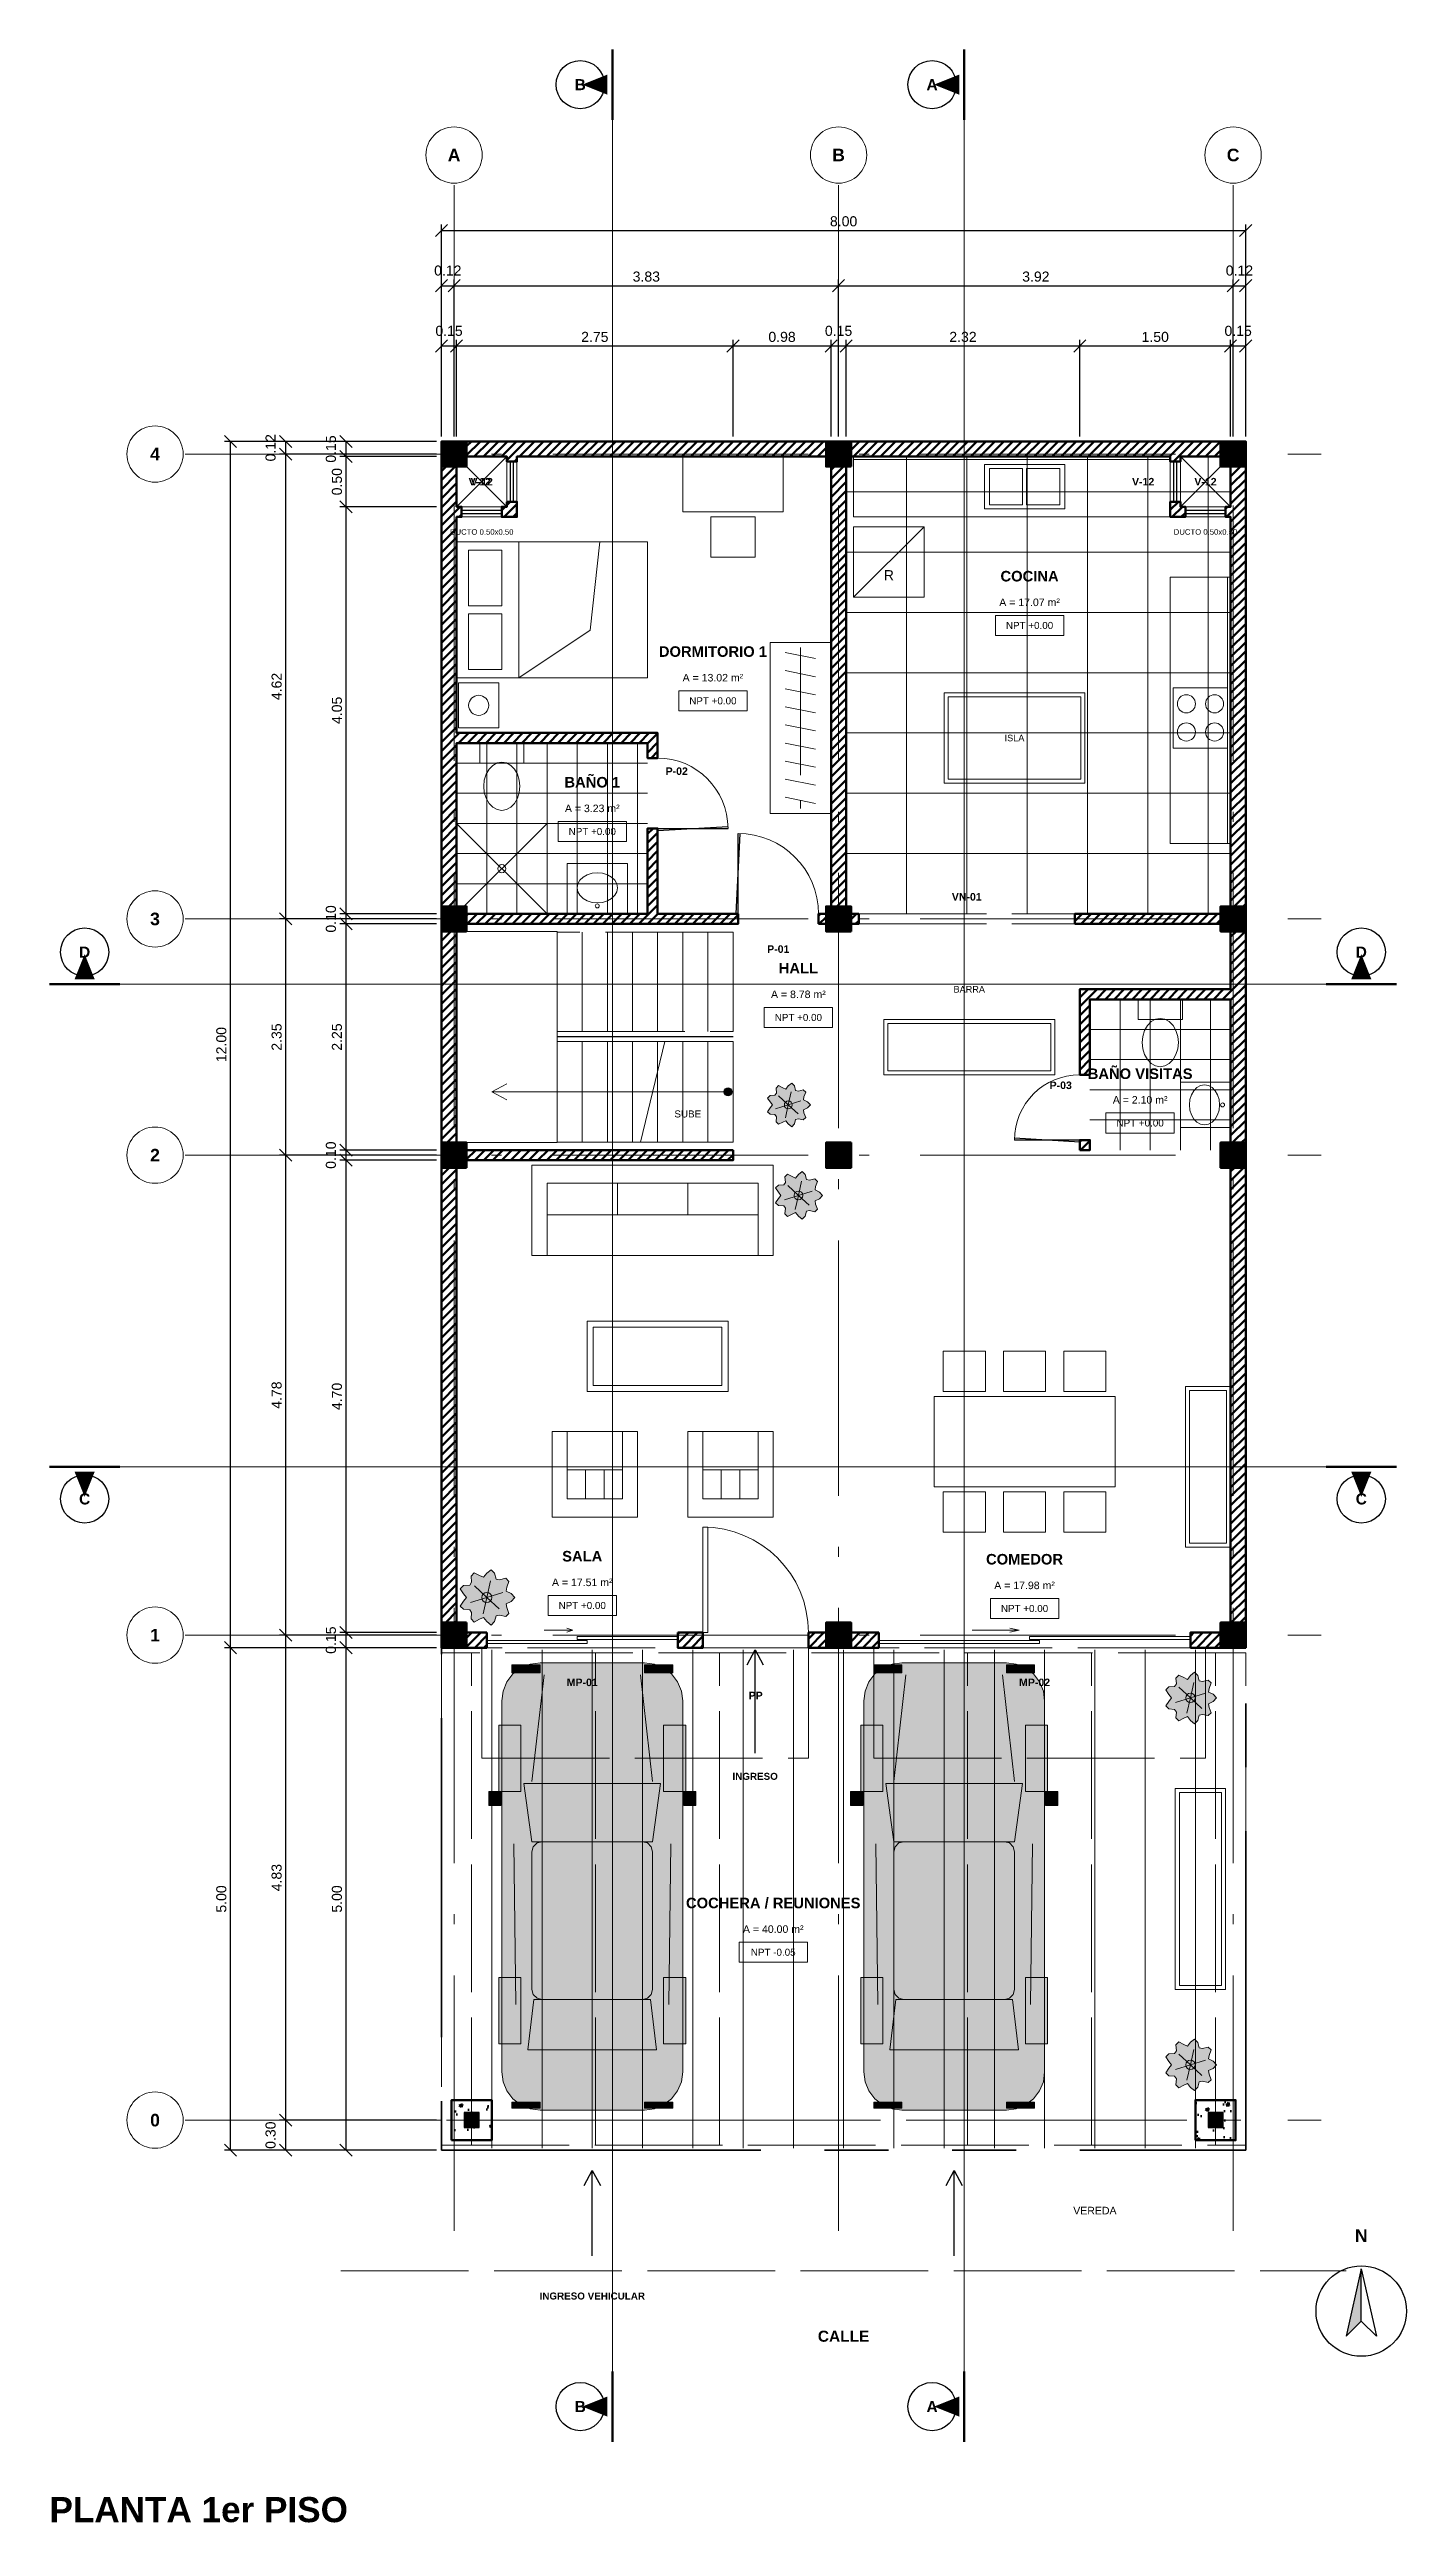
# Model space of a CAD drawing. Header units: metres. Extents: x -3.9 to 79.9, y -56.9 to 20.9.
# Drawn here: x -3.9 to 9.6, y -3.7 to 20.9 of the extents above; entities that cross this region are included whole.
import ezdxf
from ezdxf.enums import TextEntityAlignment as Align

# ---------------------------------------------------------------- set-up
doc = ezdxf.new("R2010")
doc.units = ezdxf.units.M
for name, pattern in [('DASHDOT', [3.556, 2.54, -0.508, 0, -0.508]), ('DASHED', [1.524, 1.27, -0.254]), ('PHANTOM', [6.35, 3.175, -0.635, 0.635, -0.635, 0.635, -0.635])]:
    doc.linetypes.add(name, pattern=pattern)
for name, color, linetype, lineweight in [('A-COTA', 1, 'CONTINUOUS', 15), ('A-EJES', 1, 'DASHDOT', 15), ('A-ESCALERA', 2, 'CONTINUOUS', 20), ('A-JARDIN', 3, 'CONTINUOUS', 15), ('A-LOTE', 1, 'PHANTOM', 35), ('A-MOBILIARIO', 9, 'CONTINUOUS', 15), ('A-MURO', 8, 'CONTINUOUS', 50), ('A-PISO', 253, 'CONTINUOUS', 13), ('A-PROYECCION', 9, 'DASHED', 15), ('A-PUERTA', 30, 'CONTINUOUS', 20), ('A-SANITARIO', 5, 'CONTINUOUS', 15), ('A-SIMBOLO', 6, 'CONTINUOUS', 25), ('A-TEXTO', 7, 'CONTINUOUS', 20), ('A-TEXTO-AREA', 7, 'CONTINUOUS', 15), ('A-VENTANA', 4, 'CONTINUOUS', 20), ('S-COLUMNA', 7, 'CONTINUOUS', 50), ('S-METALICA', 5, 'CONTINUOUS', 25), ('S-METALICA-PROY', 5, 'DASHED', 15)]:
    doc.layers.add(name, color=color, linetype=linetype, lineweight=lineweight)
doc.styles.add('PLANO', font='arial.ttf')
doc.styles.add('PLANO-B', font='arialbd.ttf')
doc.dimstyles.new('COTA-50', dxfattribs={"dimtxt": 0.1, "dimasz": 2.5, "dimexe": 0.06, "dimexo": 0.05, "dimgap": 0.04, "dimtad": 1, "dimzin": 0, "dimdsep": 46, "dimtxsty": 'PLANO', "dimtsz": 0.06, "dimcen": 2.5, "dimclrd": 1, "dimclre": 1, "dimazin": 3, "dimtfac": 1, "dimtmove": 0, "dimatfit": 3})

msp = doc.modelspace()

# ---------------------------------------------------------------- texts
at = {"layer": 'A-TEXTO'}
for s, height, style, p in [('B', 0.11, 'PLANO-B', (1.38, 20.55)), ('A', 0.11, 'PLANO-B', (4.88, 20.55)), ('A', 0.125, 'PLANO-B', (0.125, 19.85)), ('B', 0.125, 'PLANO-B', (3.95, 19.85)), ('C', 0.125, 'PLANO-B', (7.875, 19.85)), ('4', 0.125, 'PLANO-B', (-2.85, 16.875)), ('COCINA', 0.105, 'PLANO-B', (5.85, 15.66)), ('DORMITORIO 1', 0.105, 'PLANO-B', (2.7, 14.91)), ('BAÑO 1', 0.105, 'PLANO-B', (1.5, 13.61)), ('3', 0.125, 'PLANO-B', (-2.85, 12.25)), ('D', 0.11, 'PLANO-B', (-3.55, 11.92)), ('HALL', 0.105, 'PLANO-B', (3.55, 11.76)), ('D', 0.11, 'PLANO-B', (9.15, 11.92)), ('BAÑO VISITAS', 0.105, 'PLANO-B', (6.95, 10.71)), ('SUBE', 0.07, 'PLANO', (2.45, 10.31)), ('2', 0.125, 'PLANO-B', (-2.85, 9.9)), ('C', 0.11, 'PLANO-B', (-3.55, 6.48)), ('C', 0.11, 'PLANO-B', (9.15, 6.48)), ('SALA', 0.105, 'PLANO-B', (1.4, 5.91)), ('COMEDOR', 0.105, 'PLANO-B', (5.8, 5.88)), ('1', 0.125, 'PLANO-B', (-2.85, 5.125)), ('INGRESO', 0.07, 'PLANO-B', (3.12, 3.72)), ('COCHERA / REUNIONES', 0.105, 'PLANO-B', (3.3, 2.46)), ('0', 0.125, 'PLANO-B', (-2.85, 0.3)), ('N', 0.125, 'PLANO-B', (9.15, -0.85)), ('INGRESO VEHICULAR', 0.07, 'PLANO-B', (1.5, -1.45)), ('CALLE', 0.11, 'PLANO-B', (4, -1.85)), ('B', 0.11, 'PLANO-B', (1.38, -2.55)), ('A', 0.11, 'PLANO-B', (4.88, -2.55))]:
    msp.add_text(s, height=height, dxfattribs=dict(at, style=style)).set_placement(p, align=Align.MIDDLE_CENTER)
at = {"layer": 'A-TEXTO', "style": 'PLANO-B'}
msp.add_text('PLANTA 1er PISO', height=0.25, dxfattribs=at).set_placement((-3.9, -3.7))
at = {"layer": 'A-TEXTO-AREA'}
for s, height, style, p in [('V-12', 0.075, 'PLANO-B', (0.38, 16.6)), ('V-12', 0.075, 'PLANO-B', (0.4, 16.6)), ('V-12', 0.075, 'PLANO-B', (6.98, 16.6)), ('V-12', 0.075, 'PLANO-B', (7.6, 16.6)), ('DUCTO 0.50x0.50', 0.055, 'PLANO', (0.4, 16.1)), ('DUCTO 0.50x0.50', 0.055, 'PLANO', (7.6, 16.1)), ('A = 17.07 m²', 0.075, 'PLANO', (5.85, 15.4)), ('NPT +0.00', 0.07, 'PLANO', (5.85, 15.17)), ('A = 13.02 m²', 0.075, 'PLANO', (2.7, 14.65)), ('NPT +0.00', 0.07, 'PLANO', (2.7, 14.42)), ('ISLA', 0.065, 'PLANO', (5.7, 14.05)), ('P-02', 0.075, 'PLANO-B', (2.34, 13.72)), ('A = 3.23 m²', 0.075, 'PLANO', (1.5, 13.35)), ('NPT +0.00', 0.07, 'PLANO', (1.5, 13.12)), ('VN-01', 0.075, 'PLANO-B', (5.225, 12.47)), ('P-01', 0.075, 'PLANO-B', (3.35, 11.95)), ('BARRA', 0.065, 'PLANO', (5.25, 11.55)), ('A = 8.78 m²', 0.075, 'PLANO', (3.55, 11.5)), ('NPT +0.00', 0.07, 'PLANO', (3.55, 11.27)), ('P-03', 0.075, 'PLANO-B', (6.16, 10.595)), ('A = 2.10 m²', 0.075, 'PLANO', (6.95, 10.45)), ('NPT +0.00', 0.07, 'PLANO', (6.95, 10.22)), ('A = 17.51 m²', 0.075, 'PLANO', (1.4, 5.65)), ('NPT +0.00', 0.07, 'PLANO', (1.4, 5.42)), ('A = 17.98 m²', 0.075, 'PLANO', (5.8, 5.62)), ('NPT +0.00', 0.07, 'PLANO', (5.8, 5.39)), ('MP-01', 0.075, 'PLANO-B', (1.4, 4.655)), ('MP-02', 0.075, 'PLANO-B', (5.9, 4.655)), ('PP', 0.075, 'PLANO-B', (3.125, 4.525)), ('A = 40.00 m²', 0.075, 'PLANO', (3.3, 2.2)), ('NPT -0.05', 0.07, 'PLANO', (3.3, 1.97)), ('VEREDA', 0.075, 'PLANO', (6.5, -0.6))]:
    msp.add_text(s, height=height, dxfattribs=dict(at, style=style)).set_placement(p, align=Align.MIDDLE_CENTER)

# ---------------------------------------------------------------- blocks, each defined once
blk = doc.blocks.new('CORREDIZA_1.90_0.15')
at = {"layer": 'A-VENTANA'}
for p, q in [((0.57, 0.1), (0.855, 0.1)), ((0.855, 0.1), (0.798, 0.12)), ((0.855, 0.1), (0.798, 0.08))]:
    blk.add_line(p, q, dxfattribs=at)
for points in [[(0.9, 0.005), (1.9, 0.005), (1.9, 0.035), (0.9, 0.035)], [(0, -0.035), (1, -0.035), (1, -0.005), (0, -0.005)]]:
    blk.add_lwpolyline(points, close=True, dxfattribs=at)
blk = doc.blocks.new('PIVOT_1.05_0.15')
at = {"layer": 'A-PUERTA'}
blk.add_lwpolyline([(0, 0.075), (0.05, 0.075), (0.05, 1.125), (0, 1.125)], close=True, dxfattribs=at)
blk.add_arc((0, 0.075), 1.05, 0, 90, dxfattribs=at)
blk = doc.blocks.new('CORREDIZA_3.10_0.15')
at = {"layer": 'A-VENTANA'}
for p, q in [((0.93, 0.1), (1.395, 0.1)), ((1.395, 0.1), (1.302, 0.12)), ((1.395, 0.1), (1.302, 0.08))]:
    blk.add_line(p, q, dxfattribs=at)
for points in [[(1.5, 0.005), (3.1, 0.005), (3.1, 0.035), (1.5, 0.035)], [(0, -0.035), (1.6, -0.035), (1.6, -0.005), (0, -0.005)]]:
    blk.add_lwpolyline(points, close=True, dxfattribs=at)
blk = doc.blocks.new('PUERTA_0.65_0.10')
at = {"layer": 'A-PUERTA', "lineweight": 25}
for p, q in [((-0.02, 0.05), (0.02, 0.7)), ((0, 0.05), (0, 0.7))]:
    blk.add_line(p, q, dxfattribs=at)
at = {"layer": 'A-PUERTA'}
blk.add_arc((0, 0.05), 0.65, 0, 90, dxfattribs=at)
blk = doc.blocks.new('PUERTA_0.80_0.10')
at = {"layer": 'A-PUERTA', "lineweight": 25}
for p, q in [((-0.02, 0.05), (0.02, 0.85)), ((0, 0.05), (0, 0.85))]:
    blk.add_line(p, q, dxfattribs=at)
at = {"layer": 'A-PUERTA'}
blk.add_arc((0, 0.05), 0.8, 0, 90, dxfattribs=at)
blk = doc.blocks.new('PUERTA_0.70_0.10')
at = {"layer": 'A-PUERTA', "lineweight": 25}
for p, q in [((-0.02, 0.05), (0.02, 0.75)), ((0, 0.05), (0, 0.75))]:
    blk.add_line(p, q, dxfattribs=at)
at = {"layer": 'A-PUERTA'}
blk.add_arc((0, 0.05), 0.7, 0, 90, dxfattribs=at)
blk = doc.blocks.new('VENTANA_0.40_0.10')
at = {"layer": 'A-VENTANA', "lineweight": 15}
for p, q in [((0, 0.05), (0.4, 0.05)), ((0, -0.05), (0, 0.05)), ((0.4, -0.05), (0.4, 0.05)), ((0, -0.05), (0.4, -0.05))]:
    blk.add_line(p, q, dxfattribs=at)
at = {"layer": 'A-VENTANA', "lineweight": 25}
for p, q in [((0, 0.015), (0.4, 0.015)), ((0, -0.015), (0.4, -0.015))]:
    blk.add_line(p, q, dxfattribs=at)
blk = doc.blocks.new('AUTO_4.45_1.80')
at = {"layer": 'A-MOBILIARIO', "true_color": 0xf4f4f2}
h = blk.add_hatch(color=7, dxfattribs=at)
h.dxf.hatch_style = 1
h.paths.add_polyline_path([(4.07, 0), (4.168, 0.013), (4.26, 0.051), (4.339, 0.111), (4.399, 0.19), (4.437, 0.282), (4.45, 0.38), (4.45, 1.42), (4.437, 1.518), (4.399, 1.61), (4.339, 1.689), (4.26, 1.749), (4.168, 1.787), (4.07, 1.8), (0.38, 1.8), (0.282, 1.787), (0.19, 1.749), (0.111, 1.689), (0.051, 1.61), (0.013, 1.518), (0, 1.42), (0, 0.38), (0.013, 0.282), (0.051, 0.19), (0.111, 0.111), (0.19, 0.051), (0.282, 0.013), (0.38, 0)])
at = {"layer": 'A-MOBILIARIO', "true_color": 0x3a3a3a}
h = blk.add_hatch(color=7, dxfattribs=at)
h.dxf.hatch_style = 1
h.paths.add_polyline_path([(0.62, 1.61), (1.28, 1.61), (1.28, 1.83), (0.62, 1.83)])
at = {"layer": 'A-MOBILIARIO', "true_color": 0xbdbdbd}
h = blk.add_hatch(color=7, dxfattribs=at)
h.dxf.hatch_style = 1
h.paths.add_polyline_path([(1.28, 1.81), (1.42, 1.81), (1.42, 1.93), (1.28, 1.93)])
at = {"layer": 'A-MOBILIARIO', "true_color": 0x3a3a3a}
h = blk.add_hatch(color=7, dxfattribs=at)
h.dxf.hatch_style = 1
h.paths.add_polyline_path([(3.13, 1.61), (3.79, 1.61), (3.79, 1.83), (3.13, 1.83)])
at = {"layer": 'A-MOBILIARIO', "true_color": 0xfff7d6}
h = blk.add_hatch(color=7, dxfattribs=at)
h.dxf.hatch_style = 1
h.paths.add_polyline_path([(0.02, 1.42), (0.1, 1.42), (0.1, 1.7), (0.02, 1.7)])
at = {"layer": 'A-MOBILIARIO', "true_color": 0xcfdbe2}
h = blk.add_hatch(color=7, dxfattribs=at)
h.dxf.hatch_style = 1
h.paths.add_polyline_path([(1.2, 0.22), (1.78, 0.3), (1.78, 1.5), (1.2, 1.58)])
h = blk.add_hatch(color=7, dxfattribs=at)
h.dxf.hatch_style = 1
h.paths.add_polyline_path([(3.35, 0.32), (3.85, 0.26), (3.85, 1.54), (3.35, 1.48)])
at = {"layer": 'A-MOBILIARIO', "true_color": 0xe8a39b}
h = blk.add_hatch(color=7, dxfattribs=at)
h.dxf.hatch_style = 1
h.paths.add_polyline_path([(4.37, 1.42), (4.43, 1.42), (4.43, 1.7), (4.37, 1.7)])
at = {"layer": 'A-MOBILIARIO', "true_color": 0xfff7d6}
h = blk.add_hatch(color=7, dxfattribs=at)
h.dxf.hatch_style = 1
h.paths.add_polyline_path([(0.02, 0.1), (0.1, 0.1), (0.1, 0.38), (0.02, 0.38)])
at = {"layer": 'A-MOBILIARIO', "true_color": 0xe8a39b}
h = blk.add_hatch(color=7, dxfattribs=at)
h.dxf.hatch_style = 1
h.paths.add_polyline_path([(4.37, 0.1), (4.43, 0.1), (4.43, 0.38), (4.37, 0.38)])
at = {"layer": 'A-MOBILIARIO', "true_color": 0x3a3a3a}
h = blk.add_hatch(color=7, dxfattribs=at)
h.dxf.hatch_style = 1
h.paths.add_polyline_path([(0.62, -0.03), (1.28, -0.03), (1.28, 0.19), (0.62, 0.19)])
h = blk.add_hatch(color=7, dxfattribs=at)
h.dxf.hatch_style = 1
h.paths.add_polyline_path([(3.13, -0.03), (3.79, -0.03), (3.79, 0.19), (3.13, 0.19)])
at = {"layer": 'A-MOBILIARIO', "true_color": 0xbdbdbd}
h = blk.add_hatch(color=7, dxfattribs=at)
h.dxf.hatch_style = 1
h.paths.add_polyline_path([(1.28, -0.13), (1.42, -0.13), (1.42, -0.01), (1.28, -0.01)])
at = {"layer": 'A-MOBILIARIO', "lineweight": 13}
for p, q in [((0.12, 1.38), (1.18, 1.5)), ((0.12, 0.42), (1.18, 0.3))]:
    blk.add_line(p, q, dxfattribs=at)
at = {"layer": 'A-MOBILIARIO', "lineweight": 5}
for p, q in [((1.8, 1.68), (3.4, 1.66)), ((1.8, 0.12), (3.4, 0.14))]:
    blk.add_line(p, q, dxfattribs=at)
at = {"layer": 'A-MOBILIARIO'}
for points in [[(4.07, 0), (4.168, 0.013), (4.26, 0.051), (4.339, 0.111), (4.399, 0.19), (4.437, 0.282), (4.45, 0.38), (4.45, 1.42), (4.437, 1.518), (4.399, 1.61), (4.339, 1.689), (4.26, 1.749), (4.168, 1.787), (4.07, 1.8), (0.38, 1.8), (0.282, 1.787), (0.19, 1.749), (0.111, 1.689), (0.051, 1.61), (0.013, 1.518), (0, 1.42), (0, 0.38), (0.013, 0.282), (0.051, 0.19), (0.111, 0.111), (0.19, 0.051), (0.282, 0.013), (0.38, 0)], [(0.62, 1.61), (1.28, 1.61), (1.28, 1.83), (0.62, 1.83)], [(1.28, 1.81), (1.42, 1.81), (1.42, 1.93), (1.28, 1.93)], [(3.13, 1.61), (3.79, 1.61), (3.79, 1.83), (3.13, 1.83)], [(0.02, 1.42), (0.1, 1.42), (0.1, 1.7), (0.02, 1.7)], [(1.2, 0.22), (1.78, 0.3), (1.78, 1.5), (1.2, 1.58)], [(3.25, 0.3), (3.3, 0.313), (3.337, 0.35), (3.35, 0.4), (3.35, 1.4), (3.337, 1.45), (3.3, 1.487), (3.25, 1.5), (1.88, 1.5), (1.83, 1.487), (1.793, 1.45), (1.78, 1.4), (1.78, 0.4), (1.793, 0.35), (1.83, 0.313), (1.88, 0.3)], [(3.35, 0.32), (3.85, 0.26), (3.85, 1.54), (3.35, 1.48)], [(4.37, 1.42), (4.43, 1.42), (4.43, 1.7), (4.37, 1.7)], [(0.02, 0.1), (0.1, 0.1), (0.1, 0.38), (0.02, 0.38)], [(4.37, 0.1), (4.43, 0.1), (4.43, 0.38), (4.37, 0.38)], [(0.62, -0.03), (1.28, -0.03), (1.28, 0.19), (0.62, 0.19)], [(3.13, -0.03), (3.79, -0.03), (3.79, 0.19), (3.13, 0.19)], [(1.28, -0.13), (1.42, -0.13), (1.42, -0.01), (1.28, -0.01)]]:
    blk.add_lwpolyline(points, close=True, dxfattribs=at)
blk = doc.blocks.new('CAJA_2.00_0.50')
at = {"layer": 'A-MOBILIARIO'}
for points in [[(0, 0), (2, 0), (2, 0.5), (0, 0.5)], [(0.04, 0.04), (1.96, 0.04), (1.96, 0.46), (0.04, 0.46)]]:
    blk.add_lwpolyline(points, close=True, dxfattribs=at)
blk = doc.blocks.new('PLANTA_0.26')
at = {"layer": 'A-JARDIN', "true_color": 0xe3eedb}
h = blk.add_hatch(color=7, dxfattribs=at)
h.dxf.hatch_style = 1
h.paths.add_polyline_path([(0.26, 0), (0.226, 0.036), (0.18, 0.058), (0.185, 0.094), (0.205, 0.149), (0.176, 0.176), (0.119, 0.164), (0.087, 0.17), (0.073, 0.223), (0.041, 0.256), (0, 0.224), (-0.029, 0.185), (-0.066, 0.202), (-0.116, 0.228), (-0.144, 0.198), (-0.14, 0.14), (-0.157, 0.114), (-0.214, 0.109), (-0.246, 0.08), (-0.215, 0.034), (-0.187, 0), (-0.215, -0.034), (-0.246, -0.08), (-0.214, -0.109), (-0.157, -0.114), (-0.14, -0.14), (-0.144, -0.198), (-0.116, -0.228), (-0.066, -0.202), (-0.029, -0.185), (0, -0.224), (0.041, -0.256), (0.073, -0.223), (0.087, -0.17), (0.119, -0.164), (0.176, -0.176), (0.205, -0.149), (0.185, -0.094), (0.18, -0.058), (0.226, -0.036)])
at = {"layer": 'A-JARDIN', "lineweight": 5}
for q in [(-0.149, -0.046), (-0.114, 0.106), (-0.035, -0.152), (0.035, 0.152), (0.149, 0.046), (0.114, -0.106)]:
    blk.add_line((0, 0), q, dxfattribs=at)
at = {"layer": 'A-JARDIN'}
blk.add_lwpolyline([(0.26, 0), (0.226, 0.036), (0.18, 0.058), (0.185, 0.094), (0.205, 0.149), (0.176, 0.176), (0.119, 0.164), (0.087, 0.17), (0.073, 0.223), (0.041, 0.256), (0, 0.224), (-0.029, 0.185), (-0.066, 0.202), (-0.116, 0.228), (-0.144, 0.198), (-0.14, 0.14), (-0.157, 0.114), (-0.214, 0.109), (-0.246, 0.08), (-0.215, 0.034), (-0.187, 0), (-0.215, -0.034), (-0.246, -0.08), (-0.214, -0.109), (-0.157, -0.114), (-0.14, -0.14), (-0.144, -0.198), (-0.116, -0.228), (-0.066, -0.202), (-0.029, -0.185), (0, -0.224), (0.041, -0.256), (0.073, -0.223), (0.087, -0.17), (0.119, -0.164), (0.176, -0.176), (0.205, -0.149), (0.185, -0.094), (0.18, -0.058), (0.226, -0.036)], close=True, dxfattribs=at)
blk.add_circle((0, 0), 0.0468, dxfattribs=at)
blk = doc.blocks.new('SOFA_2.40_0.90')
at = {"layer": 'A-MOBILIARIO'}
for points in [[(0, 0), (2.4, 0), (2.4, 0.9), (0, 0.9)], [(0.15, 0.18), (2.25, 0.18), (2.25, 0.9), (0.15, 0.9)], [(0.15, 0.18), (0.85, 0.18), (0.85, 0.495), (0.15, 0.495)], [(0.85, 0.18), (1.55, 0.18), (1.55, 0.495), (0.85, 0.495)], [(1.55, 0.18), (2.25, 0.18), (2.25, 0.495), (1.55, 0.495)]]:
    blk.add_lwpolyline(points, close=True, dxfattribs=at)
blk = doc.blocks.new('SOFA_0.85_0.85')
at = {"layer": 'A-MOBILIARIO'}
for points in [[(0, 0), (0.85, 0), (0.85, 0.85), (0, 0.85)], [(0.15, 0.18), (0.7, 0.18), (0.7, 0.85), (0.15, 0.85)], [(0.15, 0.18), (0.333, 0.18), (0.333, 0.468), (0.15, 0.468)], [(0.333, 0.18), (0.517, 0.18), (0.517, 0.468), (0.333, 0.468)], [(0.517, 0.18), (0.7, 0.18), (0.7, 0.468), (0.517, 0.468)]]:
    blk.add_lwpolyline(points, close=True, dxfattribs=at)
blk = doc.blocks.new('MESACENTRO_1.40_0.70')
at = {"layer": 'A-MOBILIARIO'}
for points in [[(0, 0), (1.4, 0), (1.4, 0.7), (0, 0.7)], [(0.06, 0.06), (1.34, 0.06), (1.34, 0.64), (0.06, 0.64)]]:
    blk.add_lwpolyline(points, close=True, dxfattribs=at)
blk = doc.blocks.new('PLANTA_0.28')
at = {"layer": 'A-JARDIN', "true_color": 0xe3eedb}
h = blk.add_hatch(color=7, dxfattribs=at)
h.dxf.hatch_style = 1
h.paths.add_polyline_path([(0.28, 0), (0.244, 0.039), (0.194, 0.063), (0.199, 0.101), (0.22, 0.16), (0.19, 0.19), (0.128, 0.176), (0.093, 0.183), (0.078, 0.241), (0.044, 0.276), (0, 0.241), (-0.032, 0.2), (-0.071, 0.217), (-0.125, 0.246), (-0.155, 0.213), (-0.151, 0.151), (-0.169, 0.123), (-0.23, 0.117), (-0.264, 0.086), (-0.232, 0.037), (-0.202, 0), (-0.232, -0.037), (-0.264, -0.086), (-0.23, -0.117), (-0.169, -0.123), (-0.151, -0.151), (-0.155, -0.213), (-0.125, -0.246), (-0.071, -0.217), (-0.032, -0.2), (0, -0.241), (0.044, -0.276), (0.078, -0.241), (0.093, -0.183), (0.128, -0.176), (0.19, -0.19), (0.22, -0.16), (0.199, -0.101), (0.194, -0.063), (0.244, -0.039)])
at = {"layer": 'A-JARDIN', "lineweight": 5}
for q in [(-0.16, -0.05), (-0.123, 0.114), (-0.037, -0.164), (0.037, 0.164), (0.16, 0.05), (0.123, -0.114)]:
    blk.add_line((0, 0), q, dxfattribs=at)
at = {"layer": 'A-JARDIN'}
blk.add_lwpolyline([(0.28, 0), (0.244, 0.039), (0.194, 0.063), (0.199, 0.101), (0.22, 0.16), (0.19, 0.19), (0.128, 0.176), (0.093, 0.183), (0.078, 0.241), (0.044, 0.276), (0, 0.241), (-0.032, 0.2), (-0.071, 0.217), (-0.125, 0.246), (-0.155, 0.213), (-0.151, 0.151), (-0.169, 0.123), (-0.23, 0.117), (-0.264, 0.086), (-0.232, 0.037), (-0.202, 0), (-0.232, -0.037), (-0.264, -0.086), (-0.23, -0.117), (-0.169, -0.123), (-0.151, -0.151), (-0.155, -0.213), (-0.125, -0.246), (-0.071, -0.217), (-0.032, -0.2), (0, -0.241), (0.044, -0.276), (0.078, -0.241), (0.093, -0.183), (0.128, -0.176), (0.19, -0.19), (0.22, -0.16), (0.199, -0.101), (0.194, -0.063), (0.244, -0.039)], close=True, dxfattribs=at)
blk.add_circle((0, 0), 0.0504, dxfattribs=at)
blk = doc.blocks.new('PLANTA_0.24')
at = {"layer": 'A-JARDIN', "true_color": 0xe3eedb}
h = blk.add_hatch(color=7, dxfattribs=at)
h.dxf.hatch_style = 1
h.paths.add_polyline_path([(0.24, 0), (0.209, 0.033), (0.166, 0.054), (0.17, 0.087), (0.189, 0.137), (0.163, 0.163), (0.11, 0.151), (0.08, 0.157), (0.067, 0.206), (0.037, 0.237), (0, 0.206), (-0.027, 0.171), (-0.061, 0.186), (-0.107, 0.211), (-0.133, 0.183), (-0.129, 0.129), (-0.145, 0.105), (-0.197, 0.101), (-0.227, 0.074), (-0.199, 0.031), (-0.173, 0), (-0.199, -0.031), (-0.227, -0.074), (-0.197, -0.101), (-0.145, -0.105), (-0.129, -0.129), (-0.133, -0.183), (-0.107, -0.211), (-0.061, -0.186), (-0.027, -0.171), (0, -0.206), (0.037, -0.237), (0.067, -0.206), (0.08, -0.157), (0.11, -0.151), (0.163, -0.163), (0.189, -0.137), (0.17, -0.087), (0.166, -0.054), (0.209, -0.033)])
at = {"layer": 'A-JARDIN', "lineweight": 5}
for q in [(-0.138, -0.043), (-0.106, 0.098), (-0.032, -0.14), (0.032, 0.14), (0.138, 0.043), (0.106, -0.098)]:
    blk.add_line((0, 0), q, dxfattribs=at)
at = {"layer": 'A-JARDIN'}
blk.add_lwpolyline([(0.24, 0), (0.209, 0.033), (0.166, 0.054), (0.17, 0.087), (0.189, 0.137), (0.163, 0.163), (0.11, 0.151), (0.08, 0.157), (0.067, 0.206), (0.037, 0.237), (0, 0.206), (-0.027, 0.171), (-0.061, 0.186), (-0.107, 0.211), (-0.133, 0.183), (-0.129, 0.129), (-0.145, 0.105), (-0.197, 0.101), (-0.227, 0.074), (-0.199, 0.031), (-0.173, 0), (-0.199, -0.031), (-0.227, -0.074), (-0.197, -0.101), (-0.145, -0.105), (-0.129, -0.129), (-0.133, -0.183), (-0.107, -0.211), (-0.061, -0.186), (-0.027, -0.171), (0, -0.206), (0.037, -0.237), (0.067, -0.206), (0.08, -0.157), (0.11, -0.151), (0.163, -0.163), (0.189, -0.137), (0.17, -0.087), (0.166, -0.054), (0.209, -0.033)], close=True, dxfattribs=at)
blk.add_circle((0, 0), 0.0432, dxfattribs=at)
blk = doc.blocks.new('MESA_1.80_0.90_3')
at = {"layer": 'A-MOBILIARIO'}
for points in [[(0.09, 0.95), (0.51, 0.95), (0.51, 1.35), (0.09, 1.35)], [(0.69, 0.95), (1.11, 0.95), (1.11, 1.35), (0.69, 1.35)], [(1.29, 0.95), (1.71, 0.95), (1.71, 1.35), (1.29, 1.35)], [(0, 0), (1.8, 0), (1.8, 0.9), (0, 0.9)], [(0.09, -0.45), (0.51, -0.45), (0.51, -0.05), (0.09, -0.05)], [(0.69, -0.45), (1.11, -0.45), (1.11, -0.05), (0.69, -0.05)], [(1.29, -0.45), (1.71, -0.45), (1.71, -0.05), (1.29, -0.05)]]:
    blk.add_lwpolyline(points, close=True, dxfattribs=at)
blk = doc.blocks.new('CAJA_1.60_0.45')
at = {"layer": 'A-MOBILIARIO'}
for points in [[(0, 0), (1.6, 0), (1.6, 0.45), (0, 0.45)], [(0.04, 0.04), (1.56, 0.04), (1.56, 0.41), (0.04, 0.41)]]:
    blk.add_lwpolyline(points, close=True, dxfattribs=at)
blk = doc.blocks.new('CAJA_1.70_0.55')
at = {"layer": 'A-MOBILIARIO'}
for points in [[(0, 0), (1.7, 0), (1.7, 0.55), (0, 0.55)], [(0.04, 0.04), (1.66, 0.04), (1.66, 0.51), (0.04, 0.51)]]:
    blk.add_lwpolyline(points, close=True, dxfattribs=at)
blk = doc.blocks.new('INODORO')
at = {"layer": 'A-SANITARIO'}
for points in [[(0.18, 0.43), (0.174, 0.492), (0.156, 0.55), (0.127, 0.6), (0.09, 0.638), (0.047, 0.662), (0, 0.67), (-0.047, 0.662), (-0.09, 0.638), (-0.127, 0.6), (-0.156, 0.55), (-0.174, 0.492), (-0.18, 0.43), (-0.174, 0.368), (-0.156, 0.31), (-0.127, 0.26), (-0.09, 0.222), (-0.047, 0.198), (0, 0.19), (0.047, 0.198), (0.09, 0.222), (0.127, 0.26), (0.156, 0.31), (0.174, 0.368)], [(-0.22, 0), (0.22, 0), (0.22, 0.2), (-0.22, 0.2)]]:
    blk.add_lwpolyline(points, close=True, dxfattribs=at)
blk = doc.blocks.new('LAVATORIO_0.45')
at = {"layer": 'A-SANITARIO'}
for points in [[(0, 0), (0.45, 0), (0.45, 0.5), (0, 0.5)], [(0.425, 0.26), (0.418, 0.299), (0.398, 0.335), (0.366, 0.366), (0.325, 0.39), (0.277, 0.405), (0.225, 0.41), (0.173, 0.405), (0.125, 0.39), (0.084, 0.366), (0.052, 0.335), (0.032, 0.299), (0.025, 0.26), (0.032, 0.221), (0.052, 0.185), (0.084, 0.154), (0.125, 0.13), (0.173, 0.115), (0.225, 0.11), (0.277, 0.115), (0.325, 0.13), (0.366, 0.154), (0.398, 0.185), (0.418, 0.221)]]:
    blk.add_lwpolyline(points, close=True, dxfattribs=at)
blk.add_circle((0.225, 0.08), 0.02, dxfattribs=at)
blk = doc.blocks.new('PLANTA_0.22')
at = {"layer": 'A-JARDIN', "true_color": 0xe3eedb}
h = blk.add_hatch(color=7, dxfattribs=at)
h.dxf.hatch_style = 1
h.paths.add_polyline_path([(0.22, 0), (0.192, 0.03), (0.152, 0.049), (0.156, 0.08), (0.173, 0.126), (0.149, 0.149), (0.101, 0.138), (0.073, 0.144), (0.061, 0.189), (0.034, 0.217), (0, 0.189), (-0.025, 0.157), (-0.056, 0.171), (-0.098, 0.193), (-0.122, 0.168), (-0.118, 0.118), (-0.133, 0.097), (-0.181, 0.092), (-0.208, 0.068), (-0.182, 0.029), (-0.158, 0), (-0.182, -0.029), (-0.208, -0.068), (-0.181, -0.092), (-0.133, -0.097), (-0.118, -0.118), (-0.122, -0.168), (-0.098, -0.193), (-0.056, -0.171), (-0.025, -0.157), (0, -0.189), (0.034, -0.217), (0.061, -0.189), (0.073, -0.144), (0.101, -0.138), (0.149, -0.149), (0.173, -0.126), (0.156, -0.08), (0.152, -0.049), (0.192, -0.03)])
at = {"layer": 'A-JARDIN', "lineweight": 5}
for q in [(-0.126, -0.039), (-0.097, 0.09), (-0.029, -0.129), (0.029, 0.129), (0.126, 0.039), (0.097, -0.09)]:
    blk.add_line((0, 0), q, dxfattribs=at)
at = {"layer": 'A-JARDIN'}
blk.add_lwpolyline([(0.22, 0), (0.192, 0.03), (0.152, 0.049), (0.156, 0.08), (0.173, 0.126), (0.149, 0.149), (0.101, 0.138), (0.073, 0.144), (0.061, 0.189), (0.034, 0.217), (0, 0.189), (-0.025, 0.157), (-0.056, 0.171), (-0.098, 0.193), (-0.122, 0.168), (-0.118, 0.118), (-0.133, 0.097), (-0.181, 0.092), (-0.208, 0.068), (-0.182, 0.029), (-0.158, 0), (-0.182, -0.029), (-0.208, -0.068), (-0.181, -0.092), (-0.133, -0.097), (-0.118, -0.118), (-0.122, -0.168), (-0.098, -0.193), (-0.056, -0.171), (-0.025, -0.157), (0, -0.189), (0.034, -0.217), (0.061, -0.189), (0.073, -0.144), (0.101, -0.138), (0.149, -0.149), (0.173, -0.126), (0.156, -0.08), (0.152, -0.049), (0.192, -0.03)], close=True, dxfattribs=at)
blk.add_circle((0, 0), 0.0396, dxfattribs=at)
blk = doc.blocks.new('CAMA_1.35_1.90')
at = {"layer": 'A-MOBILIARIO'}
for points in [[(0, 0), (1.35, 0), (1.35, 1.9), (0, 1.9)], [(0.08, 1.45), (0.635, 1.45), (0.635, 1.78), (0.08, 1.78)], [(0.715, 1.45), (1.27, 1.45), (1.27, 1.78), (0.715, 1.78)]]:
    blk.add_lwpolyline(points, close=True, dxfattribs=at)
for points in [[(0, 1.28), (1.35, 1.28)], [(0, 1.28), (0.4725, 0.57), (1.35, 0.475)]]:
    blk.add_lwpolyline(points, dxfattribs=at)
blk = doc.blocks.new('VELADOR')
at = {"layer": 'A-MOBILIARIO'}
blk.add_lwpolyline([(0, 0), (0.45, 0), (0.45, 0.4), (0, 0.4)], close=True, dxfattribs=at)
blk.add_circle((0.225, 0.2), 0.1, dxfattribs=at)
blk = doc.blocks.new('CLOSET_1.70_0.60')
at = {"layer": 'A-MOBILIARIO', "linetype": 'DASHED'}
blk.add_line((0.05, 0.3), (1.65, 0.3), dxfattribs=at)
at = {"layer": 'A-MOBILIARIO', "lineweight": 13}
for p, q in [((0.1, 0.15), (0.16, 0.45)), ((0.28, 0.15), (0.34, 0.45)), ((0.46, 0.15), (0.52, 0.45)), ((0.64, 0.15), (0.7, 0.45)), ((0.82, 0.15), (0.88, 0.45)), ((1, 0.15), (1.06, 0.45)), ((1.18, 0.15), (1.24, 0.45)), ((1.36, 0.15), (1.42, 0.45)), ((1.54, 0.15), (1.6, 0.45))]:
    blk.add_line(p, q, dxfattribs=at)
at = {"layer": 'A-MOBILIARIO'}
blk.add_lwpolyline([(0, 0), (1.7, 0), (1.7, 0.6), (0, 0.6)], close=True, dxfattribs=at)
blk = doc.blocks.new('ESCRITORIO_1.00')
at = {"layer": 'A-MOBILIARIO'}
for points in [[(0, 0), (1, 0), (1, 0.55), (0, 0.55)], [(0.28, -0.45), (0.72, -0.45), (0.72, -0.05), (0.28, -0.05)]]:
    blk.add_lwpolyline(points, close=True, dxfattribs=at)
blk = doc.blocks.new('DUCHA_0.90_0.90')
at = {"layer": 'A-SANITARIO', "lineweight": 13}
for p, q in [((0, 0), (0.9, 0.9)), ((0, 0.9), (0.9, 0))]:
    blk.add_line(p, q, dxfattribs=at)
at = {"layer": 'A-SANITARIO'}
blk.add_lwpolyline([(0, 0), (0.9, 0), (0.9, 0.9), (0, 0.9)], close=True, dxfattribs=at)
blk.add_circle((0.45, 0.45), 0.04, dxfattribs=at)
blk = doc.blocks.new('LAVATORIO_0.60')
at = {"layer": 'A-SANITARIO'}
for points in [[(0, 0), (0.6, 0), (0.6, 0.5), (0, 0.5)], [(0.5, 0.26), (0.493, 0.299), (0.473, 0.335), (0.441, 0.366), (0.4, 0.39), (0.352, 0.405), (0.3, 0.41), (0.248, 0.405), (0.2, 0.39), (0.159, 0.366), (0.127, 0.335), (0.107, 0.299), (0.1, 0.26), (0.107, 0.221), (0.127, 0.185), (0.159, 0.154), (0.2, 0.13), (0.248, 0.115), (0.3, 0.11), (0.352, 0.115), (0.4, 0.13), (0.441, 0.154), (0.473, 0.185), (0.493, 0.221)]]:
    blk.add_lwpolyline(points, close=True, dxfattribs=at)
blk.add_circle((0.3, 0.08), 0.02, dxfattribs=at)
blk = doc.blocks.new('MUEBLE_3.15')
at = {"layer": 'A-MOBILIARIO', "lineweight": 13}
blk.add_line((0, 0.03), (3.15, 0.03), dxfattribs=at)
at = {"layer": 'A-MOBILIARIO'}
blk.add_lwpolyline([(0, 0), (3.15, 0), (3.15, 0.6), (0, 0.6)], close=True, dxfattribs=at)
blk = doc.blocks.new('MUEBLE_2.65')
at = {"layer": 'A-MOBILIARIO', "lineweight": 13}
blk.add_line((0, 0.03), (2.65, 0.03), dxfattribs=at)
at = {"layer": 'A-MOBILIARIO'}
blk.add_lwpolyline([(0, 0), (2.65, 0), (2.65, 0.6), (0, 0.6)], close=True, dxfattribs=at)
blk = doc.blocks.new('COCINA')
at = {"layer": 'A-MOBILIARIO'}
blk.add_lwpolyline([(0, 0.03), (0.6, 0.03), (0.6, 0.57), (0, 0.57)], close=True, dxfattribs=at)
for centre in [(0.16, 0.44), (0.44, 0.44), (0.16, 0.16), (0.44, 0.16)]:
    blk.add_circle(centre, 0.09, dxfattribs=at)
blk = doc.blocks.new('REFRI')
at = {"layer": 'A-MOBILIARIO', "lineweight": 13}
blk.add_line((0, 0), (0.7, 0.7), dxfattribs=at)
at = {"layer": 'A-MOBILIARIO'}
blk.add_lwpolyline([(0, 0), (0.7, 0), (0.7, 0.7), (0, 0.7)], close=True, dxfattribs=at)
at = {"layer": 'A-MOBILIARIO', "style": 'PLANO'}
blk.add_text('R', height=0.1, dxfattribs=at).set_placement((0.35, 0.22), align=Align.MIDDLE_CENTER)
blk = doc.blocks.new('TARJA')
at = {"layer": 'A-SANITARIO'}
for points in [[(0, 0.08), (0.8, 0.08), (0.8, 0.52), (0, 0.52)], [(0.05, 0.12), (0.38, 0.12), (0.38, 0.48), (0.05, 0.48)], [(0.42, 0.12), (0.75, 0.12), (0.75, 0.48), (0.42, 0.48)]]:
    blk.add_lwpolyline(points, close=True, dxfattribs=at)
blk = doc.blocks.new('CAJA_1.40_0.90')
at = {"layer": 'A-MOBILIARIO'}
for points in [[(0, 0), (1.4, 0), (1.4, 0.9), (0, 0.9)], [(0.04, 0.04), (1.36, 0.04), (1.36, 0.86), (0.04, 0.86)]]:
    blk.add_lwpolyline(points, close=True, dxfattribs=at)

# ---------------------------------------------------------------- dimensions: what is measured, and where the dimension line sits
at = {"layer": 'A-COTA'}
for base, p1, p2 in [((0, 19.1), (0, 17), (8, 17)), ((0, 18.55), (0, 17), (0.125, 17)), ((0.125, 18.55), (0.125, 17), (3.95, 17)), ((3.95, 18.55), (3.95, 17), (7.875, 17)), ((7.875, 18.55), (7.875, 17), (8, 17)), ((0, 17.95), (0, 17), (0.15, 17)), ((0.15, 17.95), (0.15, 17), (2.9, 17)), ((2.9, 17.95), (2.9, 17), (3.875, 17)), ((3.875, 17.95), (3.875, 17), (4.025, 17)), ((4.025, 17.95), (4.025, 17), (6.35, 17)), ((6.35, 17.95), (6.35, 17), (7.85, 17)), ((7.85, 17.95), (7.85, 17), (8, 17))]:
    msp.add_linear_dim(base=base, p1=p1, p2=p2, dimstyle='COTA-50', dxfattribs=at).render()
for base, p1, p2 in [((-2.1, 5), (0, 5), (0, 17)), ((-1.55, 16.875), (0, 16.875), (0, 17)), ((-0.95, 16.85), (0, 16.85), (0, 17)), ((-1.55, 12.25), (0, 12.25), (0, 16.875)), ((-0.95, 16.35), (0, 16.35), (0, 16.85)), ((-0.95, 12.3), (0, 12.3), (0, 16.35)), ((-1.55, 9.9), (0, 9.9), (0, 12.25)), ((-0.95, 12.2), (0, 12.2), (0, 12.3)), ((-0.95, 9.95), (0, 9.95), (0, 12.2)), ((-1.55, 5.125), (0, 5.125), (0, 9.9)), ((-0.95, 9.85), (0, 9.85), (0, 9.95)), ((-0.95, 5.15), (0, 5.15), (0, 9.85)), ((-1.55, 0.3), (0, 0.3), (0, 5.125)), ((-0.95, 5), (0, 5), (0, 5.15)), ((-2.1, 0), (0, 0), (0, 5)), ((-0.95, 0), (0, 0), (0, 5)), ((-1.55, 0), (0, 0), (0, 0.3))]:
    msp.add_linear_dim(base=base, p1=p1, p2=p2, angle=90, dimstyle='COTA-50', dxfattribs=at).render()

# ---------------------------------------------------------------- hatches: boundary and pattern name
at = {"layer": 'A-ESCALERA', "true_color": 0x333333}
h = msp.add_hatch(color=7, dxfattribs=at)
h.dxf.hatch_style = 1
h.paths.add_polyline_path([(2.89, 10.53), (2.889, 10.54), (2.885, 10.55), (2.878, 10.558), (2.87, 10.565), (2.86, 10.569), (2.85, 10.57), (2.84, 10.569), (2.83, 10.565), (2.822, 10.558), (2.815, 10.55), (2.811, 10.54), (2.81, 10.53), (2.811, 10.52), (2.815, 10.51), (2.822, 10.502), (2.83, 10.495), (2.84, 10.491), (2.85, 10.49), (2.86, 10.491), (2.87, 10.495), (2.878, 10.502), (2.885, 10.51), (2.889, 10.52)])
at = {"layer": 'A-MURO'}
h = msp.add_hatch(dxfattribs=at)
h.set_pattern_fill('ANSI31', color=8, scale=0.02)
h.paths.add_polyline_path([(3.825, 17), (3.825, 16.85), (0.75, 16.85), (0.75, 16.8), (0.65, 16.8), (0.65, 16.85), (0.25, 16.85), (0.25, 17)])
h = msp.add_hatch(dxfattribs=at)
h.set_pattern_fill('ANSI31', color=8, scale=0.02)
h.paths.add_polyline_path([(7.75, 17), (7.75, 16.85), (7.35, 16.85), (7.35, 16.8), (7.25, 16.8), (7.25, 16.85), (4.075, 16.85), (4.075, 17)])
h = msp.add_hatch(dxfattribs=at)
h.set_pattern_fill('ANSI31', color=8, scale=0.02)
h.paths.add_polyline_path([(0.15, 16.35), (0.2, 16.35), (0.2, 16.25), (0.15, 16.25), (0.15, 14.1), (2.15, 14.1), (2.15, 14.05), (2.15, 14), (2.15, 13.85), (2.05, 13.85), (2.05, 14), (0.15, 14), (0.15, 12.375), (0, 12.375), (0, 16.75), (0.15, 16.75)])
h = msp.add_hatch(dxfattribs=at)
h.set_pattern_fill('ANSI31', color=8, scale=0.02)
h.paths.add_polyline_path([(4.025, 12.375), (3.875, 12.375), (3.875, 16.75), (4.025, 16.75)])
h = msp.add_hatch(dxfattribs=at)
h.set_pattern_fill('ANSI31', color=8, scale=0.02)
h.paths.add_polyline_path([(8, 12.375), (7.85, 12.375), (7.85, 16.25), (7.8, 16.25), (7.8, 16.35), (7.85, 16.35), (7.85, 16.75), (8, 16.75)])
h = msp.add_hatch(dxfattribs=at)
h.set_pattern_fill('ANSI31', color=8, scale=0.02)
h.paths.add_polyline_path([(0.65, 16.4), (0.75, 16.4), (0.75, 16.35), (0.75, 16.25), (0.6, 16.25), (0.6, 16.35), (0.65, 16.35)])
h = msp.add_hatch(dxfattribs=at)
h.set_pattern_fill('ANSI31', color=8, scale=0.02)
h.paths.add_polyline_path([(7.25, 16.35), (7.25, 16.4), (7.35, 16.4), (7.35, 16.35), (7.4, 16.35), (7.4, 16.25), (7.25, 16.25)])
h = msp.add_hatch(dxfattribs=at)
h.set_pattern_fill('ANSI31', color=8, scale=0.02)
h.paths.add_polyline_path([(2.05, 12.3), (2.05, 13.15), (2.15, 13.15), (2.15, 12.3), (2.95, 12.3), (2.95, 12.2), (0.25, 12.2), (0.25, 12.3)])
h = msp.add_hatch(dxfattribs=at)
h.set_pattern_fill('ANSI31', color=8, scale=0.02)
h.paths.add_polyline_path([(0.15, 10.025), (0, 10.025), (0, 12.125), (0.15, 12.125)])
h = msp.add_hatch(dxfattribs=at)
h.set_pattern_fill('ANSI31', color=8, scale=0.02)
h.paths.add_polyline_path([(3.75, 12.2), (3.75, 12.3), (3.825, 12.3), (3.825, 12.2)])
h = msp.add_hatch(dxfattribs=at)
h.set_pattern_fill('ANSI31', color=8, scale=0.02)
h.paths.add_polyline_path([(4.15, 12.3), (4.15, 12.2), (4.075, 12.2), (4.075, 12.3)])
h = msp.add_hatch(dxfattribs=at)
h.set_pattern_fill('ANSI31', color=8, scale=0.02)
h.paths.add_polyline_path([(6.3, 12.2), (6.3, 12.3), (7.75, 12.3), (7.75, 12.2)])
h = msp.add_hatch(dxfattribs=at)
h.set_pattern_fill('ANSI31', color=8, scale=0.02)
h.paths.add_polyline_path([(8, 10.025), (7.85, 10.025), (7.85, 11.45), (6.45, 11.45), (6.45, 10.7), (6.35, 10.7), (6.35, 11.45), (6.35, 11.45), (6.35, 11.55), (7.85, 11.55), (7.85, 12.125), (8, 12.125)])
h = msp.add_hatch(dxfattribs=at)
h.set_pattern_fill('ANSI31', color=8, scale=0.02)
h.paths.add_polyline_path([(2.9, 9.95), (2.9, 9.85), (0.25, 9.85), (0.25, 9.95)])
h = msp.add_hatch(dxfattribs=at)
h.set_pattern_fill('ANSI31', color=8, scale=0.02)
h.paths.add_polyline_path([(6.35, 9.95), (6.35, 10.05), (6.45, 10.05), (6.45, 9.95)])
h = msp.add_hatch(dxfattribs=at)
h.set_pattern_fill('ANSI31', color=8, scale=0.02)
h.paths.add_polyline_path([(0.15, 5.25), (0, 5.25), (0, 9.775), (0.15, 9.775)])
h = msp.add_hatch(dxfattribs=at)
h.set_pattern_fill('ANSI31', color=8, scale=0.02)
h.paths.add_polyline_path([(8, 5.25), (7.85, 5.25), (7.85, 9.775), (8, 9.775)])
h = msp.add_hatch(dxfattribs=at)
h.set_pattern_fill('ANSI31', color=8, scale=0.02)
h.paths.add_polyline_path([(0.45, 5.15), (0.45, 5), (0.25, 5), (0.25, 5.15)])
h = msp.add_hatch(dxfattribs=at)
h.set_pattern_fill('ANSI31', color=8, scale=0.02)
h.paths.add_polyline_path([(2.35, 5.15), (2.6, 5.15), (2.6, 5), (2.35, 5)])
h = msp.add_hatch(dxfattribs=at)
h.set_pattern_fill('ANSI31', color=8, scale=0.02)
h.paths.add_polyline_path([(3.65, 5.15), (3.825, 5.15), (3.825, 5), (3.65, 5)])
h = msp.add_hatch(dxfattribs=at)
h.set_pattern_fill('ANSI31', color=8, scale=0.02)
h.paths.add_polyline_path([(4.35, 5.15), (4.35, 5), (4.075, 5), (4.075, 5.15)])
h = msp.add_hatch(dxfattribs=at)
h.set_pattern_fill('ANSI31', color=8, scale=0.02)
h.paths.add_polyline_path([(7.45, 5), (7.45, 5.15), (7.75, 5.15), (7.75, 5)])
at = {"layer": 'A-SIMBOLO', "true_color": 0x1a1a1a}
h = msp.add_hatch(color=7, dxfattribs=at)
h.dxf.hatch_style = 1
h.paths.add_polyline_path([(1.65, 20.65), (1.65, 20.45), (1.4, 20.55)])
h = msp.add_hatch(color=7, dxfattribs=at)
h.dxf.hatch_style = 1
h.paths.add_polyline_path([(5.15, 20.65), (5.15, 20.45), (4.9, 20.55)])
h = msp.add_hatch(color=7, dxfattribs=at)
h.dxf.hatch_style = 1
h.paths.add_polyline_path([(-3.65, 11.65), (-3.45, 11.65), (-3.55, 11.9)])
h = msp.add_hatch(color=7, dxfattribs=at)
h.dxf.hatch_style = 1
h.paths.add_polyline_path([(9.05, 11.65), (9.25, 11.65), (9.15, 11.9)])
h = msp.add_hatch(color=7, dxfattribs=at)
h.dxf.hatch_style = 1
h.paths.add_polyline_path([(-3.65, 6.75), (-3.45, 6.75), (-3.55, 6.5)])
h = msp.add_hatch(color=7, dxfattribs=at)
h.dxf.hatch_style = 1
h.paths.add_polyline_path([(9.05, 6.75), (9.25, 6.75), (9.15, 6.5)])
h = msp.add_hatch(color=7, dxfattribs=at)
h.dxf.hatch_style = 1
h.paths.add_polyline_path([(9.15, -1.18), (9, -1.85), (9.15, -1.7)])
h = msp.add_hatch(color=7, dxfattribs=at)
h.dxf.hatch_style = 1
h.paths.add_polyline_path([(1.65, -2.45), (1.65, -2.65), (1.4, -2.55)])
h = msp.add_hatch(color=7, dxfattribs=at)
h.dxf.hatch_style = 1
h.paths.add_polyline_path([(5.15, -2.45), (5.15, -2.65), (4.9, -2.55)])
at = {"layer": 'S-COLUMNA', "true_color": 0x1c1c1c}
h = msp.add_hatch(color=7, dxfattribs=at)
h.dxf.hatch_style = 1
h.paths.add_polyline_path([(0.25, 16.75), (0, 16.75), (0, 17), (0.25, 17)])
h = msp.add_hatch(color=7, dxfattribs=at)
h.dxf.hatch_style = 1
h.paths.add_polyline_path([(4.075, 16.75), (3.825, 16.75), (3.825, 17), (4.075, 17)])
h = msp.add_hatch(color=7, dxfattribs=at)
h.dxf.hatch_style = 1
h.paths.add_polyline_path([(8, 16.75), (7.75, 16.75), (7.75, 17), (8, 17)])
h = msp.add_hatch(color=7, dxfattribs=at)
h.dxf.hatch_style = 1
h.paths.add_polyline_path([(0.25, 12.125), (0, 12.125), (0, 12.375), (0.25, 12.375)])
h = msp.add_hatch(color=7, dxfattribs=at)
h.dxf.hatch_style = 1
h.paths.add_polyline_path([(4.075, 12.125), (3.825, 12.125), (3.825, 12.375), (4.075, 12.375)])
h = msp.add_hatch(color=7, dxfattribs=at)
h.dxf.hatch_style = 1
h.paths.add_polyline_path([(8, 12.375), (8, 12.125), (7.75, 12.125), (7.75, 12.375)])
h = msp.add_hatch(color=7, dxfattribs=at)
h.dxf.hatch_style = 1
h.paths.add_polyline_path([(0.25, 9.775), (0, 9.775), (0, 10.025), (0.25, 10.025)])
h = msp.add_hatch(color=7, dxfattribs=at)
h.dxf.hatch_style = 1
h.paths.add_polyline_path([(4.075, 10.025), (4.075, 9.775), (3.825, 9.775), (3.825, 10.025)])
h = msp.add_hatch(color=7, dxfattribs=at)
h.dxf.hatch_style = 1
h.paths.add_polyline_path([(8, 9.775), (7.75, 9.775), (7.75, 10.025), (8, 10.025)])
h = msp.add_hatch(color=7, dxfattribs=at)
h.dxf.hatch_style = 1
h.paths.add_polyline_path([(0.25, 5.25), (0.25, 5), (0, 5), (0, 5.25)])
h = msp.add_hatch(color=7, dxfattribs=at)
h.dxf.hatch_style = 1
h.paths.add_polyline_path([(4.075, 5), (3.825, 5), (3.825, 5.25), (4.075, 5.25)])
h = msp.add_hatch(color=7, dxfattribs=at)
h.dxf.hatch_style = 1
h.paths.add_polyline_path([(8, 5.25), (8, 5), (7.75, 5), (7.75, 5.25)])
at = {"layer": 'S-COLUMNA'}
h = msp.add_hatch(dxfattribs=at)
h.set_pattern_fill('AR-CONC', color=8, scale=0.002)
h.paths.add_polyline_path([(0.1, 0.1), (0.5, 0.1), (0.5, 0.5), (0.1, 0.5)])
h = msp.add_hatch(dxfattribs=at)
h.set_pattern_fill('AR-CONC', color=8, scale=0.002)
h.paths.add_polyline_path([(7.5, 0.1), (7.9, 0.1), (7.9, 0.5), (7.5, 0.5)])
at = {"layer": 'S-METALICA', "true_color": 0x24435c}
h = msp.add_hatch(color=7, dxfattribs=at)
h.dxf.hatch_style = 1
h.paths.add_polyline_path([(0.225, 0.225), (0.375, 0.225), (0.375, 0.375), (0.225, 0.375)])
h = msp.add_hatch(color=7, dxfattribs=at)
h.dxf.hatch_style = 1
h.paths.add_polyline_path([(7.625, 0.225), (7.775, 0.225), (7.775, 0.375), (7.625, 0.375)])

# ---------------------------------------------------------------- linework, layer by layer
at = {"layer": 'A-EJES'}
for p, q in [((0.125, -0.8), (0.125, 19.55)), ((3.95, -0.8), (3.95, 19.55)), ((7.875, -0.8), (7.875, 19.55)), ((-2.55, 16.875), (8.75, 16.875)), ((-2.55, 12.25), (8.75, 12.25)), ((-2.55, 9.9), (8.75, 9.9)), ((-2.55, 5.125), (8.75, 5.125)), ((-2.55, 0.3), (8.75, 0.3))]:
    msp.add_line(p, q, dxfattribs=at)
for centre in [(0.125, 19.85), (3.95, 19.85), (7.875, 19.85), (-2.85, 16.875), (-2.85, 12.25), (-2.85, 9.9), (-2.85, 5.125), (-2.85, 0.3)]:
    msp.add_circle(centre, 0.28, dxfattribs=at)
at = {"layer": 'A-ESCALERA', "lineweight": 25}
msp.add_line((1.15, 11.08), (2.9, 11.08), dxfattribs=at)
at = {"layer": 'A-ESCALERA'}
for p, q in [((2.1, 11.03), (2.9, 11.03)), ((2.15, 10.03), (2.15, 11.03)), ((2.4, 10.03), (2.4, 11.03)), ((2.65, 10.03), (2.65, 11.03)), ((2.9, 10.03), (2.9, 11.03)), ((2.1, 10.03), (2.9, 10.03))]:
    msp.add_line(p, q, dxfattribs=at)
for points in [[(1.98, 10.03), (2.22, 11.03)], [(0.65, 10.45), (0.5, 10.53), (0.65, 10.61)], [(2.85, 10.53), (0.5, 10.53)]]:
    msp.add_lwpolyline(points, dxfattribs=at)
msp.add_circle((2.85, 10.53), 0.04, dxfattribs=at)
at = {"layer": 'A-LOTE'}
msp.add_lwpolyline([(0, 0), (8, 0), (8, 17), (0, 17)], close=True, dxfattribs=at)
at = {"layer": 'A-MURO'}
for points in [[(3.825, 17), (3.825, 16.85), (0.75, 16.85), (0.75, 16.8), (0.65, 16.8), (0.65, 16.85), (0.25, 16.85), (0.25, 17)], [(7.75, 17), (7.75, 16.85), (7.35, 16.85), (7.35, 16.8), (7.25, 16.8), (7.25, 16.85), (4.075, 16.85), (4.075, 17)], [(0.15, 16.35), (0.2, 16.35), (0.2, 16.25), (0.15, 16.25), (0.15, 14.1), (2.15, 14.1), (2.15, 14.05), (2.15, 14), (2.15, 13.85), (2.05, 13.85), (2.05, 14), (0.15, 14), (0.15, 12.375), (0, 12.375), (0, 16.75), (0.15, 16.75)], [(4.025, 12.375), (3.875, 12.375), (3.875, 16.75), (4.025, 16.75)], [(8, 12.375), (7.85, 12.375), (7.85, 16.25), (7.8, 16.25), (7.8, 16.35), (7.85, 16.35), (7.85, 16.75), (8, 16.75)], [(0.65, 16.4), (0.75, 16.4), (0.75, 16.35), (0.75, 16.25), (0.6, 16.25), (0.6, 16.35), (0.65, 16.35)], [(7.25, 16.35), (7.25, 16.4), (7.35, 16.4), (7.35, 16.35), (7.4, 16.35), (7.4, 16.25), (7.25, 16.25)], [(2.05, 12.3), (2.05, 13.15), (2.15, 13.15), (2.15, 12.3), (2.95, 12.3), (2.95, 12.2), (0.25, 12.2), (0.25, 12.3)], [(0.15, 10.025), (0, 10.025), (0, 12.125), (0.15, 12.125)], [(3.75, 12.2), (3.75, 12.3), (3.825, 12.3), (3.825, 12.2)], [(4.15, 12.3), (4.15, 12.2), (4.075, 12.2), (4.075, 12.3)], [(6.3, 12.2), (6.3, 12.3), (7.75, 12.3), (7.75, 12.2)], [(8, 10.025), (7.85, 10.025), (7.85, 11.45), (6.45, 11.45), (6.45, 10.7), (6.35, 10.7), (6.35, 11.45), (6.35, 11.45), (6.35, 11.55), (7.85, 11.55), (7.85, 12.125), (8, 12.125)], [(2.9, 9.95), (2.9, 9.85), (0.25, 9.85), (0.25, 9.95)], [(6.35, 9.95), (6.35, 10.05), (6.45, 10.05), (6.45, 9.95)], [(0.15, 5.25), (0, 5.25), (0, 9.775), (0.15, 9.775)], [(8, 5.25), (7.85, 5.25), (7.85, 9.775), (8, 9.775)], [(0.45, 5.15), (0.45, 5), (0.25, 5), (0.25, 5.15)], [(2.35, 5.15), (2.6, 5.15), (2.6, 5), (2.35, 5)], [(3.65, 5.15), (3.825, 5.15), (3.825, 5), (3.65, 5)], [(4.35, 5.15), (4.35, 5), (4.075, 5), (4.075, 5.15)], [(7.45, 5), (7.45, 5.15), (7.75, 5.15), (7.75, 5)]]:
    msp.add_lwpolyline(points, close=True, dxfattribs=at)
at = {"layer": 'A-PISO', "lineweight": 5}
for p, q in [((4.625, 12.3), (4.625, 16.85)), ((5.225, 12.3), (5.225, 16.85)), ((5.825, 12.3), (5.825, 16.85)), ((6.425, 12.3), (6.425, 16.85)), ((7.025, 12.3), (7.025, 16.85)), ((7.625, 12.3), (7.625, 16.85)), ((4.025, 16.5), (7.85, 16.5)), ((4.025, 15.9), (7.85, 15.9)), ((4.025, 15.3), (7.85, 15.3)), ((4.025, 14.7), (7.85, 14.7)), ((4.025, 14.1), (7.85, 14.1)), ((0.15, 13.8), (2.05, 13.8)), ((0.45, 12.3), (0.45, 14)), ((0.75, 12.3), (0.75, 14)), ((1.05, 12.3), (1.05, 14)), ((1.35, 12.3), (1.35, 14)), ((1.65, 12.3), (1.65, 14)), ((1.95, 12.3), (1.95, 14)), ((0.15, 13.5), (2.05, 13.5)), ((4.025, 13.5), (7.85, 13.5)), ((0.15, 13.2), (2.05, 13.2)), ((0.15, 12.9), (2.05, 12.9)), ((4.025, 12.9), (7.85, 12.9)), ((0.15, 12.6), (2.05, 12.6)), ((6.75, 9.95), (6.75, 11.45)), ((7.05, 9.95), (7.05, 11.45)), ((7.35, 9.95), (7.35, 11.45)), ((7.65, 9.95), (7.65, 11.45)), ((6.45, 11.15), (7.85, 11.15)), ((6.45, 10.85), (7.85, 10.85)), ((6.45, 10.55), (7.85, 10.55)), ((6.45, 10.25), (7.85, 10.25)), ((0.5, 0.02), (0.5, 4.98)), ((1, 0.02), (1, 4.98)), ((1.5, 0.02), (1.5, 4.98)), ((2, 0.02), (2, 4.98)), ((2.5, 0.02), (2.5, 4.98)), ((3, 0.02), (3, 4.98)), ((3.5, 0.02), (3.5, 4.98)), ((4, 0.02), (4, 4.98)), ((4.5, 0.02), (4.5, 4.98)), ((5, 0.02), (5, 4.98)), ((5.5, 0.02), (5.5, 4.98)), ((6, 0.02), (6, 4.98)), ((6.5, 0.02), (6.5, 4.98)), ((7, 0.02), (7, 4.98)), ((7.5, 0.02), (7.5, 4.98))]:
    msp.add_line(p, q, dxfattribs=at)
at = {"layer": 'A-PROYECCION', "lineweight": 13}
for p, q in [((0.15, 16.35), (0.65, 16.85)), ((0.15, 16.85), (0.65, 16.35)), ((7.35, 16.35), (7.85, 16.85)), ((7.35, 16.85), (7.85, 16.35)), ((4.15, 12.3), (6.3, 12.3)), ((4.15, 12.2), (6.3, 12.2))]:
    msp.add_line(p, q, dxfattribs=at)
at = {"layer": 'A-PROYECCION'}
for p, q in [((1.15, 11.13), (1.15, 12.12)), ((1.4, 11.13), (1.4, 12.12)), ((1.65, 11.13), (1.65, 12.12)), ((1.9, 11.13), (1.9, 12.12)), ((2.15, 11.13), (2.15, 12.12)), ((2.4, 11.13), (2.4, 12.12)), ((2.65, 11.13), (2.65, 12.12)), ((2.9, 11.13), (2.9, 12.12)), ((1.15, 10.03), (1.15, 11.03)), ((1.15, 11.03), (2.1, 11.03)), ((1.4, 10.03), (1.4, 11.03)), ((1.65, 10.03), (1.65, 11.03)), ((1.9, 10.03), (1.9, 11.03)), ((1.15, 10.03), (2.1, 10.03)), ((-1, -1.2), (9, -1.2))]:
    msp.add_line(p, q, dxfattribs=at)
for points in [[(0.15, 16.35), (0.65, 16.35), (0.65, 16.85), (0.15, 16.85)], [(7.35, 16.35), (7.85, 16.35), (7.85, 16.85), (7.35, 16.85)], [(0.15, 10.025), (1.15, 10.025), (1.15, 12.125), (0.15, 12.125)], [(1.15, 11.13), (2.9, 11.13), (2.9, 12.12), (1.15, 12.12)], [(0, 0.05), (8, 0.05), (8, 4.95), (0, 4.95)], [(0.4, 3.9), (3.65, 3.9), (3.65, 5), (0.4, 5)], [(4.3, 3.9), (7.6, 3.9), (7.6, 5), (4.3, 5)]]:
    msp.add_lwpolyline(points, close=True, dxfattribs=at)
at = {"layer": 'A-SIMBOLO', "lineweight": 50}
for p, q in [((1.7, 20.2), (1.7, 20.9)), ((5.2, 20.2), (5.2, 20.9)), ((-3.9, 11.6), (-3.2, 11.6)), ((8.8, 11.6), (9.5, 11.6)), ((-3.9, 6.8), (-3.2, 6.8)), ((8.8, 6.8), (9.5, 6.8)), ((1.7, -2.9), (1.7, -2.2)), ((5.2, -2.9), (5.2, -2.2))]:
    msp.add_line(p, q, dxfattribs=at)
at = {"layer": 'A-SIMBOLO', "lineweight": 13}
for p, q in [((1.7, -2.55), (1.7, 20.55)), ((5.2, -2.55), (5.2, 20.55)), ((-3.55, 11.6), (9.15, 11.6)), ((-3.55, 6.8), (9.15, 6.8))]:
    msp.add_line(p, q, dxfattribs=at)
at = {"layer": 'A-SIMBOLO'}
for points in [[(3.04, 4.83), (3.12, 4.98), (3.2, 4.83)], [(3.12, 3.95), (3.12, 4.98)], [(1.42, -0.35), (1.5, -0.2), (1.58, -0.35)], [(1.5, -1.05), (1.5, -0.2)], [(5.02, -0.35), (5.1, -0.2), (5.18, -0.35)], [(5.1, -1.05), (5.1, -0.2)]]:
    msp.add_lwpolyline(points, dxfattribs=at)
for points in [[(9.15, -1.18), (9, -1.85), (9.15, -1.7)], [(9.15, -1.18), (9.3, -1.85), (9.15, -1.7)]]:
    msp.add_lwpolyline(points, close=True, dxfattribs=at)
for centre, radius in [((1.38, 20.55), 0.24), ((4.88, 20.55), 0.24), ((-3.55, 11.92), 0.24), ((9.15, 11.92), 0.24), ((-3.55, 6.48), 0.24), ((9.15, 6.48), 0.24), ((9.15, -1.6), 0.45), ((1.38, -2.55), 0.24), ((4.88, -2.55), 0.24)]:
    msp.add_circle(centre, radius, dxfattribs=at)
at = {"layer": 'A-TEXTO-AREA'}
for points in [[(5.51, 15.07), (6.19, 15.07), (6.19, 15.27), (5.51, 15.27)], [(2.36, 14.32), (3.04, 14.32), (3.04, 14.52), (2.36, 14.52)], [(1.16, 13.02), (1.84, 13.02), (1.84, 13.22), (1.16, 13.22)], [(3.21, 11.17), (3.89, 11.17), (3.89, 11.37), (3.21, 11.37)], [(6.61, 10.12), (7.29, 10.12), (7.29, 10.32), (6.61, 10.32)], [(1.06, 5.32), (1.74, 5.32), (1.74, 5.52), (1.06, 5.52)], [(5.46, 5.29), (6.14, 5.29), (6.14, 5.49), (5.46, 5.49)], [(2.96, 1.87), (3.64, 1.87), (3.64, 2.07), (2.96, 2.07)]]:
    msp.add_lwpolyline(points, close=True, dxfattribs=at)
at = {"layer": 'S-COLUMNA'}
for points in [[(0.25, 16.75), (0, 16.75), (0, 17), (0.25, 17)], [(4.075, 16.75), (3.825, 16.75), (3.825, 17), (4.075, 17)], [(8, 16.75), (7.75, 16.75), (7.75, 17), (8, 17)], [(0.25, 12.125), (0, 12.125), (0, 12.375), (0.25, 12.375)], [(4.075, 12.125), (3.825, 12.125), (3.825, 12.375), (4.075, 12.375)], [(8, 12.375), (8, 12.125), (7.75, 12.125), (7.75, 12.375)], [(0.25, 9.775), (0, 9.775), (0, 10.025), (0.25, 10.025)], [(4.075, 10.025), (4.075, 9.775), (3.825, 9.775), (3.825, 10.025)], [(8, 9.775), (7.75, 9.775), (7.75, 10.025), (8, 10.025)], [(0.25, 5.25), (0.25, 5), (0, 5), (0, 5.25)], [(4.075, 5), (3.825, 5), (3.825, 5.25), (4.075, 5.25)], [(8, 5.25), (8, 5), (7.75, 5), (7.75, 5.25)], [(0.1, 0.1), (0.5, 0.1), (0.5, 0.5), (0.1, 0.5)], [(7.5, 0.1), (7.9, 0.1), (7.9, 0.5), (7.5, 0.5)]]:
    msp.add_lwpolyline(points, close=True, dxfattribs=at)
at = {"layer": 'S-METALICA'}
for points in [[(0.225, 0.225), (0.375, 0.225), (0.375, 0.375), (0.225, 0.375)], [(7.625, 0.225), (7.775, 0.225), (7.775, 0.375), (7.625, 0.375)]]:
    msp.add_lwpolyline(points, close=True, dxfattribs=at)
at = {"layer": 'S-METALICA-PROY'}
for p, q in [((0.3, 0.05), (0.3, 4.95)), ((1.533, 0.05), (1.533, 4.95)), ((2.767, 0.05), (2.767, 4.95)), ((4, 0.05), (4, 4.95)), ((5.233, 0.05), (5.233, 4.95)), ((6.467, 0.05), (6.467, 4.95)), ((7.7, 0.05), (7.7, 4.95)), ((0.05, 0.3), (7.95, 0.3))]:
    msp.add_line(p, q, dxfattribs=at)

# ---------------------------------------------------------------- block references
for name, p, rotation in [('VENTANA_0.40_0.10', (0.7, 16.4), 90), ('MUEBLE_3.15', (7.25, 16.85), 180), ('TARJA', (6.2, 16.85), 180), ('VENTANA_0.40_0.10', (7.3, 16.4), 90), ('CAMA_1.35_1.90', (2.05, 14.65), 90), ('MUEBLE_2.65', (7.85, 13), 90), ('CLOSET_1.70_0.60', (3.27, 15), -90), ('VELADOR', (0.17, 14.6), -90), ('COCINA', (7.85, 13.95), 90), ('INODORO', (0.6, 14), 180), ('INODORO', (7.15, 11.45), 180), ('PUERTA_0.65_0.10', (6.4, 10.05), 90), ('LAVATORIO_0.45', (7.85, 10.175), 90), ('CAJA_1.60_0.45', (7.85, 6), 90), ('AUTO_4.45_1.80', (0.6, 4.85), -90), ('AUTO_4.45_1.80', (4.2, 4.85), -90), ('CAJA_2.00_0.50', (7.8, 1.6), 90)]:
    msp.add_blockref(name, p, dxfattribs=dict(rotation=rotation))
for name, p in [('ESCRITORIO_1.00', (2.4, 16.3)), ('VENTANA_0.40_0.10', (0.2, 16.3)), ('VENTANA_0.40_0.10', (7.4, 16.3)), ('REFRI', (4.1, 15.45)), ('CAJA_1.40_0.90', (5, 13.6)), ('DUCHA_0.90_0.90', (0.15, 12.3)), ('PUERTA_0.80_0.10', (2.95, 12.25)), ('LAVATORIO_0.60', (1.25, 12.3)), ('CAJA_1.70_0.55', (4.4, 10.7)), ('PLANTA_0.22', (3.45, 10.4)), ('PLANTA_0.24', (3.55, 9.5)), ('MESACENTRO_1.40_0.70', (1.45, 7.55)), ('MESA_1.80_0.90_3', (4.9, 6.6)), ('PIVOT_1.05_0.15', (2.6, 5.075)), ('PLANTA_0.28', (0.45, 5.5)), ('CORREDIZA_1.90_0.15', (0.45, 5.075)), ('CORREDIZA_3.10_0.15', (4.35, 5.075)), ('PLANTA_0.26', (7.45, 4.5)), ('PLANTA_0.26', (7.45, 0.85))]:
    msp.add_blockref(name, p)
at = {"xscale": -1}
for name, p, rotation in [('PUERTA_0.70_0.10', (2.1, 13.15), -90), ('SOFA_2.40_0.90', (0.9, 9.8), 180)]:
    msp.add_blockref(name, p, dxfattribs=dict(at, rotation=rotation))
for p in [(1.95, 6.3), (3.3, 6.3)]:
    msp.add_blockref('SOFA_0.85_0.85', p, dxfattribs=at)

msp.set_redraw_order([(e.dxf.handle, doc.entitydb.next_handle()) for e in msp.query("TEXT MTEXT ATTDEF DIMENSION ARC_DIMENSION")])  # texts and dimensions are drawn at this point

doc.saveas('drawing.dxf')
